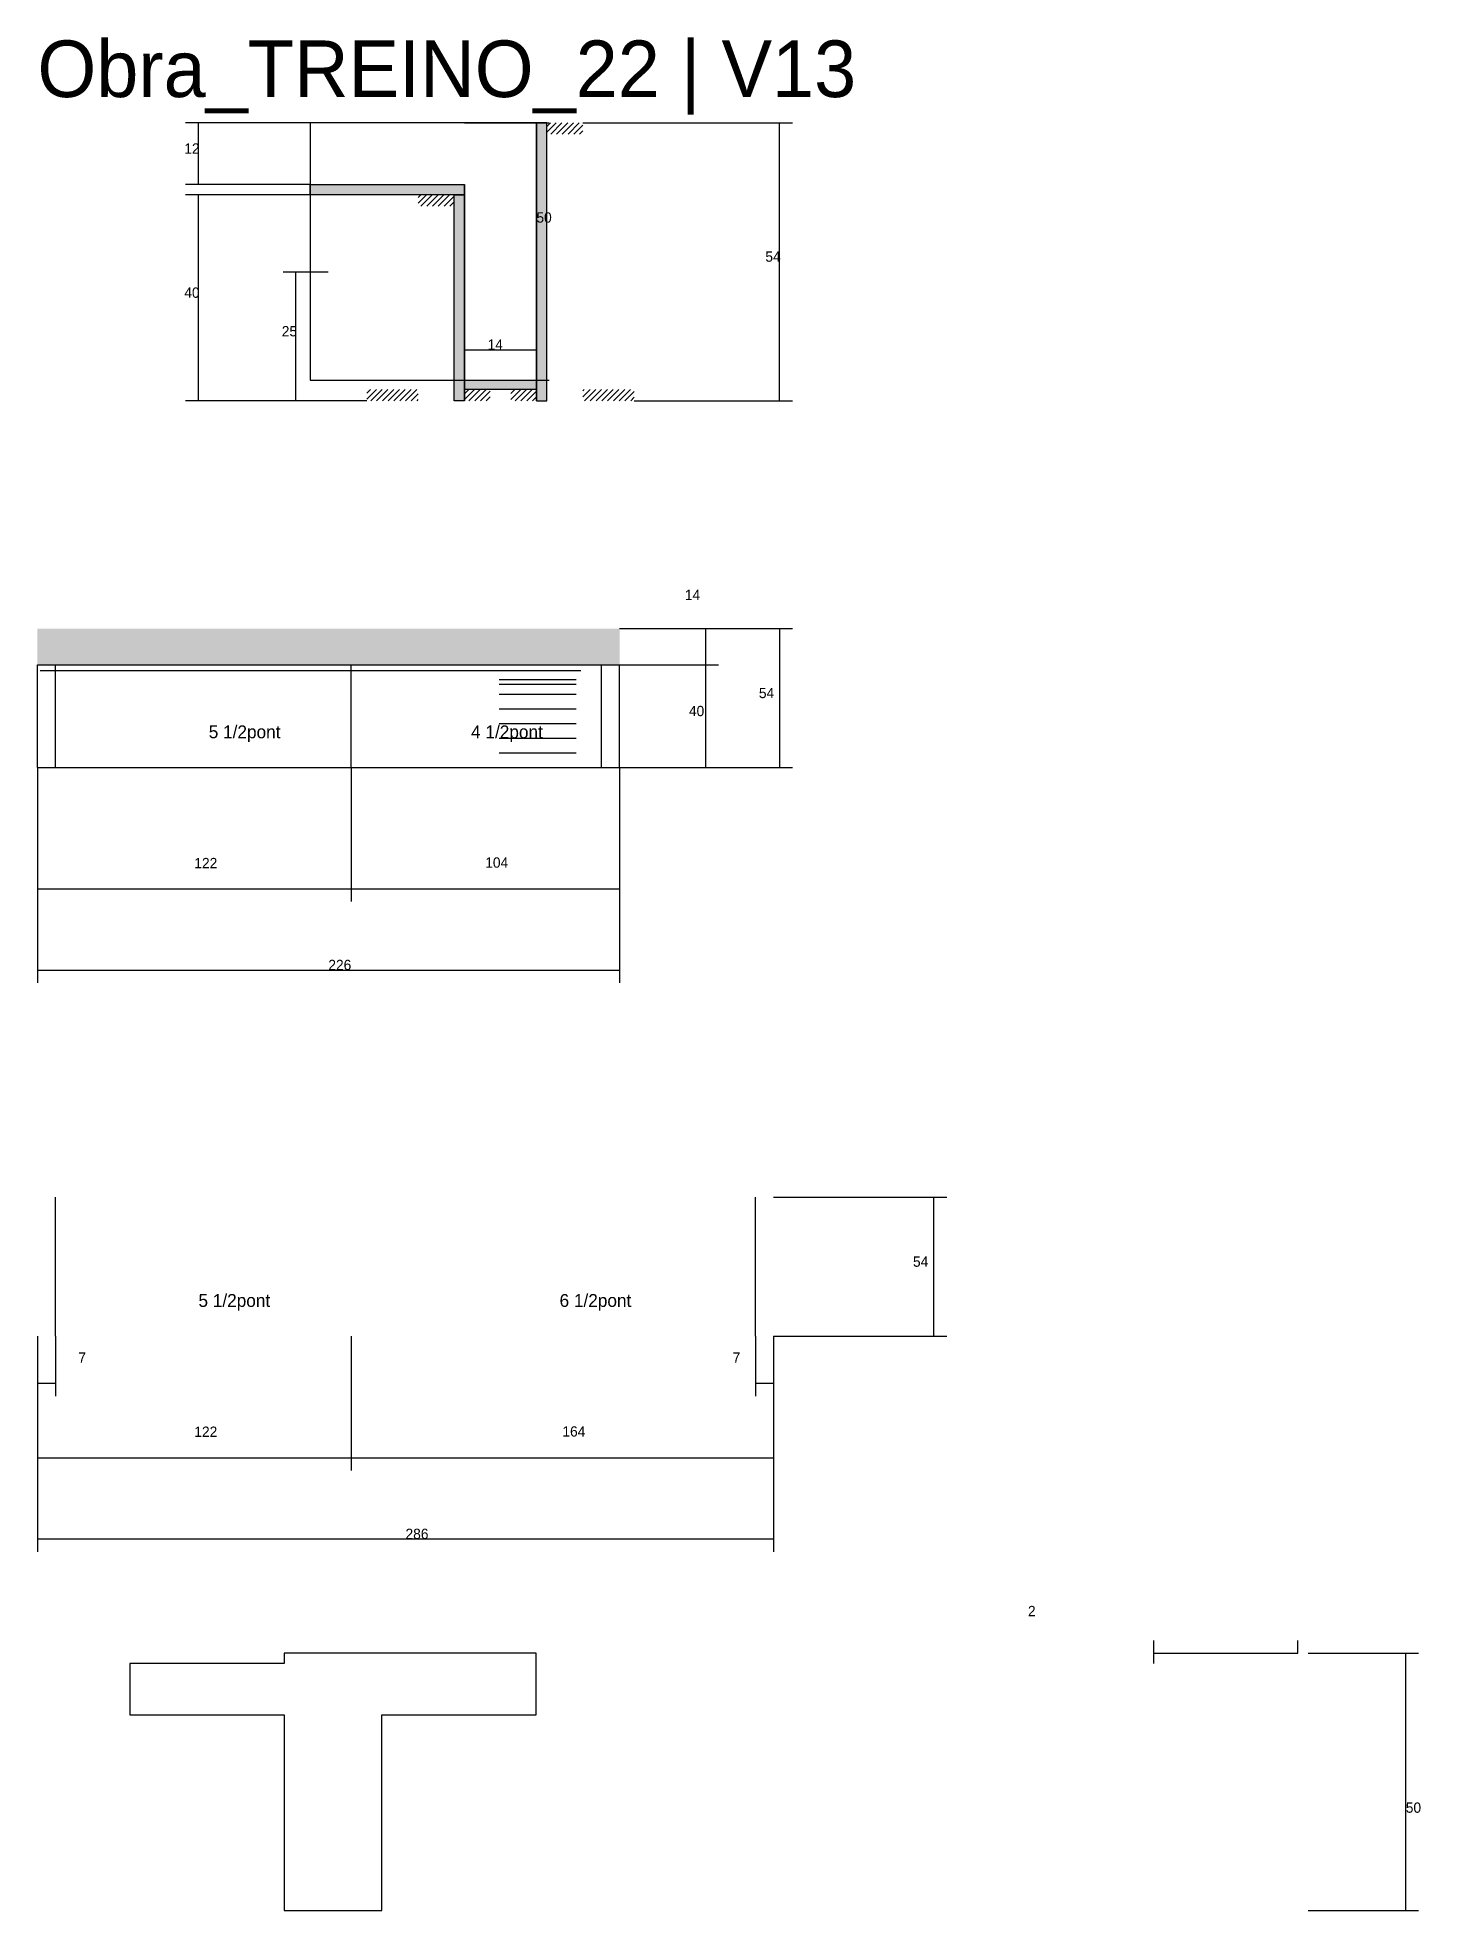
# Model space of a CAD drawing. Header units: metres. Extents: x -132 to 34800, y -36000 to 1848.
# Drawn here: x 2980 to 3518, y -25965 to -25237 of the extents above; entities that cross this region are included whole.
import ezdxf

# ---------------------------------------------------------------- set-up
doc = ezdxf.new("R2010")
doc.units = ezdxf.units.M
for name, color, linetype in [('CONCRETO', 251, 'Continuous'), ('COTA', 4, 'Continuous'), ('Cota Seção (2x)', 4, 'Continuous'), ('Hachura', 253, 'Continuous'), ('LABEL_ID', 3, 'Continuous'), ('NOMENCLATURA', 7, 'Continuous'), ('Painéis', 200, 'Continuous'), ('SARR_2.2x7', 40, 'Continuous')]:
    doc.layers.add(name, color=color, linetype=linetype)

msp = doc.modelspace()

# ---------------------------------------------------------------- texts
at = {"layer": 'COTA'}
for s, p in [('12', (3037.1, -25282)), ('54', (3263, -25324)), ('40', (3037.1, -25338)), ('25', (3075, -25353)), ('14', (3231.7, -25455.5)), ('54', (3260.5, -25493.6)), ('40', (3233.3, -25500.6)), ('122', (3041, -25559.7)), ('104', (3154.1, -25559.5)), ('226', (3093.1, -25599.3)), ('54', (3320.4, -25714.6)), ('7', (2995.9, -25751.9)), ('7', (3250.3, -25751.9)), ('122', (3041, -25780.7)), ('164', (3184.1, -25780.6)), ('286', (3123.1, -25820.4)), ('2', (3365.1, -25850.4))]:
    msp.add_text(s, height=4, dxfattribs=at).set_placement(p)
at = {"layer": 'Cota Seção (2x)'}
for s, p in [('50', (3174, -25308.8)), ('14', (3155, -25358.2)), ('50', (3512, -25926.8))]:
    msp.add_text(s, height=4, dxfattribs=at).set_placement(p)
at = {"layer": 'LABEL_ID'}
msp.add_text('Obra_TREINO_22 | V13', height=22, dxfattribs=at).set_placement((2980, -25260))
at = {"layer": 'NOMENCLATURA'}
for s, p in [('5 1/2pont', (3046.6, -25509.2)), ('4 1/2pont', (3148.6, -25509.2)), ('5 1/2pont', (3042.6, -25730.2)), ('6 1/2pont', (3183, -25730.2))]:
    msp.add_text(s, height=5, dxfattribs=at).set_placement(p)

# ---------------------------------------------------------------- hatches: boundary and pattern name
at = {"layer": 'COTA'}
h = msp.add_hatch(dxfattribs=at)
h.set_pattern_fill('AR-CONC', scale=0.03)
h.paths.add_polyline_path([(3206.3, -25466.6), (2980, -25466.6), (2980, -25480.6), (3206.3, -25480.6)])
at = {"layer": 'Hachura'}
h = msp.add_hatch(color=8, dxfattribs=at)
h.dxf.hatch_style = 1
h.paths.add_polyline_path([(3178, -25270), (3174, -25270), (3174, -25270), (3174, -25378), (3174, -25378), (3178, -25378), (3178, -25378), (3178, -25270)])
h = msp.add_hatch(dxfattribs=at)
h.set_pattern_fill('ANSI31', scale=0.5)
h.paths.add_polyline_path([(3192, -25270), (3192, -25274.4), (3192, -25274.4), (3178, -25274.4), (3178, -25274.4), (3178, -25270), (3178, -25270), (3192, -25270)])
h = msp.add_hatch(color=8, dxfattribs=at)
h.dxf.hatch_style = 1
h.paths.add_polyline_path([(3086, -25298), (3086, -25294), (3086, -25294), (3146, -25294), (3146, -25294), (3146, -25298), (3146, -25298), (3086, -25298)])
h = msp.add_hatch(dxfattribs=at)
h.set_pattern_fill('ANSI31', scale=0.5)
h.paths.add_polyline_path([(3128, -25298), (3128, -25302.4), (3128, -25302.4), (3142, -25302.4), (3142, -25302.4), (3142, -25298), (3142, -25298), (3128, -25298)])
h = msp.add_hatch(color=8, dxfattribs=at)
h.dxf.hatch_style = 1
h.paths.add_polyline_path([(3142, -25298), (3146, -25298), (3146, -25298), (3146, -25378), (3146, -25378), (3142, -25378), (3142, -25378), (3142, -25298)])
h = msp.add_hatch(dxfattribs=at)
h.set_pattern_fill('ANSI31', scale=0.5)
h.paths.add_polyline_path([(3108, -25378), (3108, -25373.6), (3108, -25373.6), (3128, -25373.6), (3128, -25373.6), (3128, -25378), (3128, -25378), (3108, -25378)])
h = msp.add_hatch(color=8, dxfattribs=at)
h.dxf.hatch_style = 1
h.paths.add_polyline_path([(3146, -25373.6), (3146, -25370), (3146, -25370), (3174, -25370), (3174, -25370), (3174, -25373.6), (3174, -25373.6), (3146, -25373.6)])
h = msp.add_hatch(dxfattribs=at)
h.set_pattern_fill('ANSI31', scale=0.5)
h.paths.add_polyline_path([(3146, -25378), (3146, -25373.6), (3146, -25373.6), (3156, -25373.6), (3156, -25373.6), (3156, -25378), (3156, -25378), (3146, -25378)])
h = msp.add_hatch(dxfattribs=at)
h.set_pattern_fill('ANSI31', scale=0.5)
h.paths.add_polyline_path([(3164, -25378), (3164, -25373.6), (3164, -25373.6), (3174, -25373.6), (3174, -25373.6), (3174, -25378), (3174, -25378), (3164, -25378)])
h = msp.add_hatch(dxfattribs=at)
h.set_pattern_fill('ANSI31', scale=0.5)
h.paths.add_polyline_path([(3212, -25378), (3212, -25373.6), (3212, -25373.6), (3192, -25373.6), (3192, -25373.6), (3192, -25378), (3192, -25378), (3212, -25378)])

# ---------------------------------------------------------------- linework, layer by layer
at = {"layer": 'CONCRETO'}
for points in [[(3086, -25370), (3174, -25370), (3174, -25270), (3086, -25270)], [(3173.88, -25864.8), (3075.88, -25864.8), (3075.88, -25868.8), (3015.88, -25868.8), (3015.88, -25888.8), (3075.88, -25888.8), (3075.88, -25964.8), (3113.88, -25964.8), (3113.88, -25898.8), (3113.88, -25888.8), (3173.88, -25888.8)]]:
    msp.add_lwpolyline(points, close=True, dxfattribs=at)
at = {"layer": 'COTA'}
for p, q in [((3086, -25270), (3037.6, -25270)), ((3042.6, -25294), (3042.6, -25270)), ((3192, -25270), (3273.5, -25270)), ((3268.5, -25378), (3268.5, -25270)), ((3086, -25294), (3037.6, -25294)), ((3086, -25298), (3037.6, -25298)), ((3042.6, -25378), (3042.6, -25298)), ((3093, -25328), (3075.5, -25328)), ((3080.5, -25378), (3080.5, -25328)), ((3108, -25378), (3037.6, -25378)), ((3093, -25378), (3075.5, -25378)), ((3212, -25378), (3273.5, -25378)), ((3206.3, -25466.6), (3244.8, -25466.6)), ((3206.3, -25466.6), (3273.6, -25466.6)), ((3239.8, -25480.6), (3239.8, -25466.6)), ((3268.6, -25520.6), (3268.6, -25466.6)), ((3206.3, -25480.6), (3244.8, -25480.6)), ((3206.3, -25480.6), (3244.8, -25480.6)), ((3239.8, -25520.6), (3239.8, -25480.6)), ((2980, -25520.6), (2980, -25572.7)), ((2980, -25520.6), (2980, -25604.3)), ((3102, -25520.6), (3102, -25572.7)), ((3102, -25520.6), (3102, -25572.7)), ((3206.3, -25520.6), (3244.8, -25520.6)), ((3206.3, -25520.6), (3206.3, -25572.7)), ((3206.3, -25520.6), (3206.3, -25604.3)), ((3206.3, -25520.6), (3273.6, -25520.6)), ((2980, -25567.7), (3102, -25567.7)), ((3102, -25567.7), (3206.3, -25567.7)), ((2980, -25599.3), (3206.3, -25599.3)), ((3266.2, -25687.6), (3333.5, -25687.6)), ((3328.5, -25741.6), (3328.5, -25687.6)), ((2980, -25741.6), (2980, -25793.8)), ((2980, -25741.6), (2980, -25825.4)), ((2980, -25741.6), (2980, -25764.9)), ((2987, -25741.6), (2987, -25764.9)), ((3102, -25741.6), (3102, -25793.8)), ((3102, -25741.6), (3102, -25793.8)), ((3259.2, -25741.6), (3259.2, -25764.9)), ((3266.2, -25741.6), (3266.2, -25793.8)), ((3266.2, -25741.6), (3266.2, -25825.4)), ((3266.2, -25741.6), (3333.5, -25741.6)), ((3266.2, -25741.6), (3266.2, -25764.9)), ((2980, -25759.9), (2987, -25759.9)), ((3259.2, -25759.9), (3266.2, -25759.9)), ((2980, -25788.8), (3102, -25788.8)), ((3102, -25788.8), (3266.2, -25788.8)), ((2980, -25820.4), (3266.2, -25820.4)), ((3414, -25868.8), (3414, -25859.8)), ((3414, -25864.8), (3470, -25864.8)), ((3470, -25864.8), (3470, -25859.8))]:
    msp.add_line(p, q, dxfattribs=at)
at = {"layer": 'Cota Seção (2x)'}
for p, q in [((3146, -25270), (3179, -25270)), ((3174, -25370), (3174, -25270)), ((3146, -25370), (3146, -25353.2)), ((3174, -25370), (3174, -25353.2)), ((3146, -25358.2), (3174, -25358.2)), ((3146, -25370), (3179, -25370)), ((3474, -25864.8), (3517, -25864.8)), ((3512, -25964.8), (3512, -25864.8)), ((3474, -25964.8), (3517, -25964.8))]:
    msp.add_line(p, q, dxfattribs=at)
at = {"layer": 'Painéis'}
for p, q in [((3174, -25378), (3174, -25270)), ((3086, -25294), (3146, -25294)), ((3086, -25298), (3086, -25294)), ((3146, -25298), (3146, -25294)), ((3146, -25378), (3146, -25298)), ((3146, -25370), (3174, -25370)), ((3146, -25373.6), (3146, -25370)), ((3174, -25373.6), (3174, -25370)), ((2980, -25480.6), (3206.3, -25480.6)), ((2980, -25520.6), (2980, -25480.6)), ((3102, -25520.6), (3102, -25480.6)), ((3206.3, -25520.6), (3206.3, -25480.6)), ((2980, -25520.6), (3206.3, -25520.6))]:
    msp.add_line(p, q, dxfattribs=at)
for points in [[(3178, -25270), (3174, -25270), (3174, -25378), (3178, -25378)], [(3086, -25298), (3086, -25294), (3146, -25294), (3146, -25298)], [(3142, -25298), (3146, -25298), (3146, -25378), (3142, -25378)], [(3146, -25373.6), (3146, -25370), (3174, -25370), (3174, -25373.6)]]:
    msp.add_lwpolyline(points, close=True, dxfattribs=at)
at = {"layer": 'SARR_2.2x7'}
for p, q in [((2981, -25482.83), (3085.5, -25482.83)), ((2987, -25520.6), (2987, -25480.6)), ((2995, -25482.8), (3102, -25482.8)), ((3102, -25482.8), (3191.3, -25482.8)), ((3199.3, -25520.6), (3199.3, -25480.6)), ((3159.5, -25486.31), (3189.5, -25486.31)), ((3159.5, -25488.23), (3189.5, -25488.23)), ((3159.5, -25492.03), (3189.5, -25492.03)), ((3159.5, -25497.74), (3189.5, -25497.74)), ((3159.5, -25503.46), (3189.5, -25503.46)), ((3159.5, -25509.17), (3189.5, -25509.17)), ((3159.5, -25514.89), (3189.5, -25514.89)), ((2987, -25741.6), (2987, -25687.6)), ((3259.2, -25741.6), (3259.2, -25687.6))]:
    msp.add_line(p, q, dxfattribs=at)

msp.set_redraw_order([(e.dxf.handle, doc.entitydb.next_handle()) for e in msp.query("TEXT MTEXT ATTDEF DIMENSION ARC_DIMENSION")])  # texts and dimensions are drawn at this point

doc.saveas('drawing.dxf')
